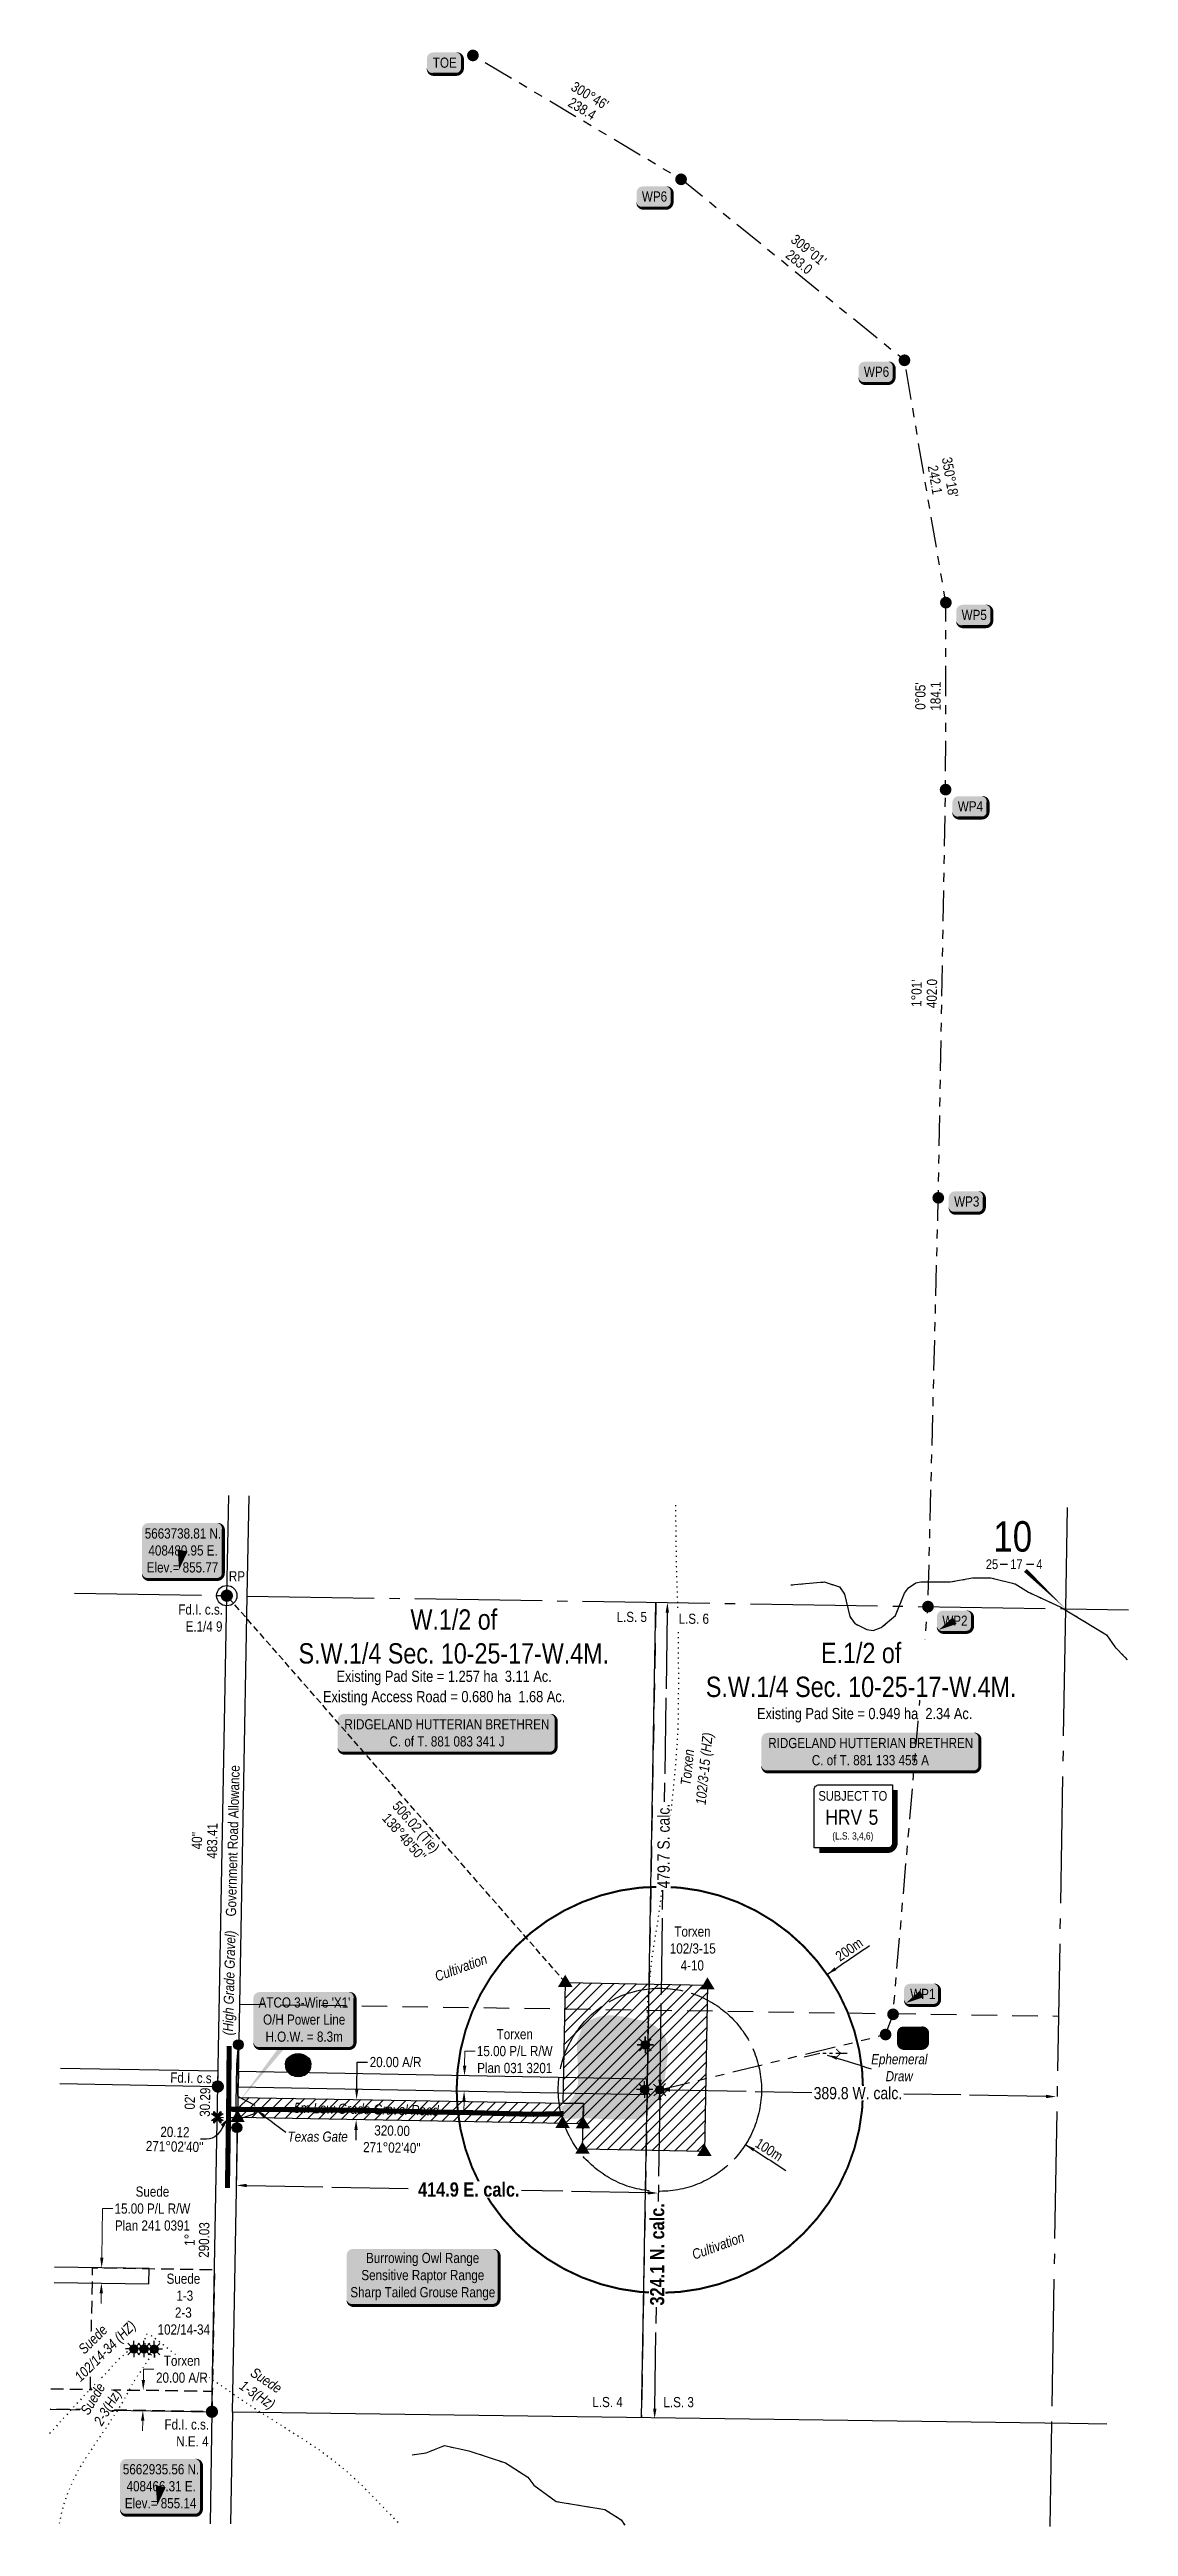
# Model space of a CAD drawing. Extents: x 404739 to 410739, y 5662630 to 5665562.
# Drawn here: x 408307 to 409368, y 5662823 to 5665261 of the extents above; entities that cross this region are included whole.
import ezdxf
from ezdxf.enums import TextEntityAlignment as Align

# ---------------------------------------------------------------- set-up
doc = ezdxf.new("R2010")
doc.units = 0
doc.header["$LTSCALE"] = 5
for name, pattern in [('foc-ACCESSROAD', [3.75, 2.5, -1.25]), ('foc-BUFFER', [16.75, 15, -1.75]), ('foc-COORDS', [16.75, 15, -1.75]), ('foc-DOT', [1, 0.2, -0.8]), ('foc-DRILLPATH', [14.75, 6, -1.75, 1.75, -1.75, 1.75, -1.75]), ('foc-LSD', [8, 5, -3]), ('foc-QUARTERLINE', [33, 25, -3, 2, -3]), ('foc-TIELINE', [1.875, 1.25, -0.625]), ('foc-TOPO-ephemeral', [6.25, 3.125, -0.625, 0.625, -0.625, 0.625, -0.625]), ('foc-WHEELTRACKS', [2, 0.4, -1.6]), ('POWERLINE5', [7.8, 2.4, -0.6, 0.6, -0.6, 0.6, -0.6, 2.4])]:
    doc.linetypes.add(name, pattern=pattern)
for name, color, linetype in [('10', 1, 'Continuous'), ('35', 37, 'Continuous'), ('9', 3, 'Continuous'), ('ABADATA-DRILL', 8, 'foc-DOT'), ('ABADATA-DRILL-T', 8, 'Continuous'), ('AS-FENCE', 48, 'foc-FENCE'), ('AS-OWNER', 7, 'Continuous'), ('AS-POWER', 104, 'foc-POWER'), ('AS-POWER-EXISTING', 72, 'POWERLINE5'), ('AS-POWER-T', 104, 'Continuous'), ('AS-ROADS', 254, 'Continuous'), ('AS-SYMBOL', 7, 'Continuous'), ('AS-WILDLIFE-BLOCK', 131, 'Continuous'), ('AUX-BUFFER', 7, 'foc-BUFFER'), ('C-RW', 13, 'Continuous'), ('C-SYMBOL', 7, 'Continuous'), ('CG-NOTES', 7, 'Continuous'), ('CTW', 7, 'Continuous'), ('DETAIL-T', 7, 'Continuous'), ('F-AR', 190, 'foc-ACCESSROAD'), ('F-RW', 190, 'Continuous'), ('F-WS', 190, 'foc-ACCESSROAD'), ('F-WS-S', 190, 'Continuous'), ('L-AREAREQUIRED', 7, 'Continuous'), ('L-AREAWORK', 5, 'Continuous'), ('L-BD', 7, 'Continuous'), ('L-BD1', 253, 'Continuous'), ('L-MON', 1, 'Continuous'), ('L-ROAD-T', 7, 'Continuous'), ('L-SEC', 7, 'Continuous'), ('L-SECLBL', 7, 'Continuous'), ('L-SECQ', 8, 'foc-QUARTERLINE'), ('L-SECTION-LSD', 7, 'foc-LSD'), ('L-TIE', 7, 'foc-TIELINE'), ('L-TITLEDB', 4, 'Continuous'), ('P-CROSSINGS', 250, 'Continuous'), ('P-OFFSETS', 7, 'foc-COORDS'), ('P-PDRILLPATH', 12, 'foc-DRILLPATH'), ('P-PROPOSED', 10, 'Continuous'), ('P-PROPOSED-EXISTING-H', 59, 'Continuous'), ('P-TXT', 4, 'Continuous'), ('T-DRAW', 143, 'foc-TOPO-ephemeral'), ('T-WATER-P3', 160, 'foc-WHEELTRACKS'), ('T-WATER-T', 170, 'Continuous')]:
    doc.layers.add(name, color=color, linetype=linetype)
for name, color, linetype, lineweight in [('AS-GENERAL', 48, 'Continuous', 18), ('C-RW-T', 13, 'Continuous', 9), ('C-WS-T', 13, 'Continuous', 9), ('F-RW-T', 190, 'Continuous', 9), ('F-WS-T', 190, 'Continuous', 9), ('T-TEXT', 48, 'Continuous', 18)]:
    doc.layers.add(name, color=color, linetype=linetype, lineweight=lineweight)
doc.styles.add('100L', font='ARIALN.TTF', dxfattribs={"height": 11})
doc.styles.add('175L', font='ARIALN.TTF', dxfattribs={"height": 20})
doc.styles.add('80', font='ARIALN.TTF', dxfattribs={"height": 10})
doc.styles.add('80CG', font='ARIALN.TTF', dxfattribs={"height": 10})
doc.styles.add('80L', font='ARIALN.TTF', dxfattribs={"height": 10})
doc.styles.add('80LS', font='ARIALNI.TTF', dxfattribs={"height": 10})
doc.styles.add('Crossing', font='ARIALN.TTF', dxfattribs={"height": 10})
doc.styles.add('foc-LtypeFont', font='ARIALN.TTF', dxfattribs={"height": 7.35})
doc.styles.add('HRV', font='ARIALN.TTF', dxfattribs={"height": 3})
doc.styles.add('SIMPLEX', font='ARIALN.TTF')
doc.linetypes.add('foc-FENCE', pattern='A,10,-1,["X",foc-LtypeFont,S=0.2,R=0,X=-0.625,Y=-0.75],-1.24', length=12.24)
doc.linetypes.add('foc-POWER', pattern='A,6,-1,["P",foc-LtypeFont,S=0.2,R=0,X=-0.625,Y=-0.75],-1.24,4', length=12.24)
doc.linetypes.add('foc-TOPO-flowdirection-NOLINE', pattern='A,0,[">",foc-LtypeFont,S=0.3,R=0,X=0,Y=-0.945],-20,[">",foc-LtypeFont,S=0.3,R=0,X=0,Y=-0.945],0', length=20)
doc.dimstyles.new('CG2011', dxfattribs={"dimscale": 5, "dimtxt": 9, "dimasz": 2, "dimexe": 0.2, "dimexo": 0.0625, "dimgap": 0.5, "dimtad": 0, "dimtih": 1, "dimtoh": 1, "dimzin": 0, "dimdsep": 46, "dimtxsty": '80CG', "dimcen": 0.1, "dimse1": 1, "dimse2": 1, "dimclrd": 256, "dimclrt": 256, "dimaunit": 1, "dimadec": 4, "dimazin": 0, "dimtfac": 0.06, "dimtofl": 0, "dimtmove": 0, "dimatfit": 1, "dimfxl": 0.2, "dimtolj": 1, "dimtzin": 0, "dimlwd": -1, "dimarcsym": 0})
doc.dimstyles.new('Compass 5 000', dxfattribs={"dimscale": 5, "dimtxt": 9, "dimasz": 2, "dimexe": 0.2, "dimexo": 0.0625, "dimgap": 0.5, "dimtad": 0, "dimtih": 1, "dimtoh": 1, "dimzin": 0, "dimdsep": 46, "dimtxsty": '80CG', "dimcen": 0.1, "dimse1": 1, "dimse2": 1, "dimclrd": 256, "dimclrt": 256, "dimaunit": 1, "dimadec": 4, "dimazin": 0, "dimtfac": 0.06, "dimtofl": 0, "dimtmove": 0, "dimatfit": 1, "dimfxl": 0.2, "dimtolj": 1, "dimtzin": 0, "dimlwd": -1, "dimarcsym": 0})
pattern_1 = [(45, (176.171, 2443.539), (-5.610239728, 5.610239728), [])]

msp = doc.modelspace()

# ---------------------------------------------------------------- texts
at = {"layer": 'ABADATA-DRILL-T', "insert": (408925.249, 5663533.132), "char_height": 10, "attachment_point": 1, "rotation": 84.360023, "style": '80L'}
msp.add_mtext_dynamic_manual_height_columns('\\pi19.558;{\\fArial Narrow|b0|i1|c0|p34;Torxen\\P\\pi2.0615;102/3-15 (HZ)}', width=73.06569, gutter_width=50, heights=[0], dxfattribs=at)
at = {"layer": 'AUX-BUFFER', "style": '80CG'}
for s, rotation, p in [('200m', 34.593823, (409093.138, 5663390.646)), ('100m', 327.411627, (409014.483, 5663193.512))]:
    msp.add_text(s, height=9.9957, rotation=rotation, dxfattribs=at).set_placement(p, align=Align.MIDDLE_CENTER)
at = {"layer": 'C-SYMBOL', "color": 3, "insert": (408704.26, 5663725.311), "char_height": 19.99138, "width": 303.72518, "attachment_point": 2, "style": '175L'}
msp.add_mtext('W.1/2 of \\PS.W.1/4 Sec. 10-25-17-W.4M.', dxfattribs=at)
at = {"layer": 'C-WS-T', "insert": (408916.081, 5663413.225), "char_height": 9.99569, "attachment_point": 1, "style": '80L'}
msp.add_mtext_dynamic_manual_height_columns('\\pi5.1399;Torxen\\P\\pi0.66363;102/3-15 \\P\\pi11.304,t81.273;4-10 ', width=44.82827, gutter_width=50, heights=[0], dxfattribs=at)
at = {"layer": 'L-AREAREQUIRED', "color": 5, "style": '100L'}
msp.add_text('Existing Pad Site = 1.257 ha  3.11 Ac.', height=10.99526, dxfattribs=at).set_placement((408694.739, 5663650.667), align=Align.BOTTOM_CENTER)
at = {"layer": 'L-AREAWORK', "color": 5, "style": '100L'}
msp.add_text('Existing Access Road = 0.680 ha  1.68 Ac.', height=10.99526, dxfattribs=at).set_placement((408694.739, 5663630.675), align=Align.BOTTOM_CENTER)
at = {"layer": 'L-BD', "style": '80L'}
for s, height, rotation, p in [('238.4', 9.9957, 329.2279, (408830.533, 5665202.407)), ("300°46'", 9.9957, 329.2279, (408838.204, 5665215.29)), ("309°01'", 9.9957, 320.9737, (409053.428, 5665063.196)), ('283.0', 9.9957, 320.9737, (409043.987, 5665051.548)), ('242.1', 9.9957, 279.6949, (409177.806, 5664837.142)), ("350°18'", 9.9957, 279.6949, (409192.586, 5664839.667)), ("0°05'", 9.9957, 89.9153, (409163.202, 5664624.212)), ('184.1', 9.9957, 89.9153, (409178.196, 5664624.19)), ("1°01'", 9.9957, 88.9761, (409159.48, 5664331.712)), ('402.0', 9.9957, 88.9761, (409174.471, 5664331.445)), ('506.02 (Tie)', 9.99569, 311.1857, (408666.242, 5663510.487)), ("40''", 9.9957, 88.9556, (408451.559, 5663497.701)), ('483.41', 9.9957, 88.9556, (408466.55, 5663497.428)), ("138°48'50''", 9.99569, 311.1857, (408655.523, 5663501.107)), ("02'", 9.9957, 88.9556, (408444.53, 5663240.49)), ('30.29', 9.9957, 88.9556, (408459.521, 5663240.217)), ('290.03', 9.9957, 88.9556, (408458.539, 5663104.595)), ('1°', 9.9957, 88.9556, (408444.297, 5663104.854))]:
    msp.add_text(s, height=height, rotation=rotation, dxfattribs=at).set_placement(p, align=Align.MIDDLE)
at = {"layer": 'L-BD', "insert": (408412.181, 5663071.529), "char_height": 9.99569, "attachment_point": 1, "style": '80L'}
msp.add_mtext_dynamic_manual_height_columns('\\pi9.518;Suede\\P\\pi15.972,t65.95; 1-3\\P\\pi17.724,tz;2-3\\P\\pi0.67465;102/14-34', width=51.13001, gutter_width=50, heights=[0], dxfattribs=at)
at = {"layer": 'L-BD1', "style": '80L'}
for s, height, p in [('20.12', 9.9957, (408429.921, 5663210.885)), ("271°02'40''", 9.99569, (408429.658, 5663196.643))]:
    msp.add_text(s, height=height, rotation=358.9431, dxfattribs=at).set_placement(p, align=Align.MIDDLE)
at = {"layer": 'L-BD1', "insert": (408643.66, 5663217.232), "char_height": 9.9957, "width": 55.98308, "attachment_point": 2, "rotation": 358.9431, "style": '80L'}
msp.add_mtext('320.00\\P271°02\'40"', dxfattribs=at)
at = {"layer": 'L-MON', "insert": (408432.197, 5663730.167), "char_height": 9.99569, "attachment_point": 1, "style": '80L'}
msp.add_mtext_dynamic_manual_height_columns('\\pi1.0799;Fd.I. c.s.\\P\\pi8.1914;E.1/4 9', width=43.06044, gutter_width=50, heights=[0], dxfattribs=at)
at = {"layer": 'L-MON', "insert": (408425.395, 5663269.616), "char_height": 9.9957, "attachment_point": 1, "rotation": 358.936622, "style": '80L'}
msp.add_mtext_dynamic_manual_height_columns('Fd.I. c.s.', width=42.86845, gutter_width=50, heights=[0], dxfattribs=at)
at = {"layer": 'L-ROAD-T', "style": '80L'}
msp.add_text('Government Road Allowance', height=9.99569, rotation=88.556479, dxfattribs=at).set_placement((408486.803, 5663497.496), align=Align.MIDDLE_CENTER)
at = {"layer": 'T-TEXT', "style": '80LS'}
for s, rotation, p in [('(High Grade Gravel)', 88.556479, (408483.277, 5663357.601)), ('Cultivation', 20, (408711.247, 5663372.829)), ('Cultivation', 20, (408964.198, 5663098.99))]:
    msp.add_text(s, height=9.99569, rotation=rotation, dxfattribs=at).set_placement(p, align=Align.MIDDLE_CENTER)
at = {"layer": 'T-TEXT', "insert": (408547.048, 5663239.728), "char_height": 9.99569, "attachment_point": 1, "rotation": 358.9431, "style": '80L'}
msp.add_mtext_dynamic_manual_height_columns('{\\fArial Narrow|b0|i1|c0|p34;5m Low Grade Gravel Road}', width=144.59362, gutter_width=50, heights=[0], dxfattribs=at)
at = {"layer": 'T-TEXT', "insert": (408540.726, 5663211.375), "char_height": 9.99569, "attachment_point": 1, "style": '80L'}
msp.add_mtext_dynamic_manual_height_columns('{\\fArial Narrow|b0|i1|c0|p34;Texas Gate}', width=58.27913, gutter_width=50, heights=[0], dxfattribs=at)

# ---------------------------------------------------------------- blocks, each defined once
blk = doc.blocks.new('*U448')
h = blk.add_hatch(color=59)
edge = h.paths.add_edge_path()
edge.add_line((-101.5, -20), (101.5, -20))
edge.add_arc((101.5, -14), 6, 270, 360)
edge.add_line((107.5, -14), (107.5, 12.5))
edge.add_arc((101.5, 12.5), 6, 0, 90)
edge.add_line((101.5, 18.5), (-101.5, 18.5))
edge.add_arc((-101.5, 12.5), 6, 90, 180)
edge.add_line((-107.5, 12.5), (-107.5, -14))
edge.add_arc((-101.5, -14), 6, 180, 270)
at = {"color": 1, "flags": 128}
blk.add_lwpolyline([(-101.5, -20, 3, 3, 0), (101.5, -20, 3, 3, 0.414214), (107.5, -14, 3, 3, 0), (107.5, 12.5, 3, 0, 0.414214), (101.5, 18.5, 0, 0, 0), (-101.5, 18.5, 0, 0, 0.414214), (-107.5, 12.5, 0, 0, 0), (-107.5, -14, 0, 3, 0.414214)], format="xyseb", close=True, dxfattribs=at)
blk.add_lwpolyline([(-77.4, 0, 0, 7.5, 0), (0, 0, 0, 0, 0)], format="xyseb", dxfattribs=at)
at = {"color": 1, "style": '80'}
blk.add_attdef('ENTER_TEXT_001', (-36, -5), '', height=10, dxfattribs=at)
blk = doc.blocks.new('fdia')
at = {"color": 255, "const_width": 1}
blk.add_lwpolyline([(-0.5, 0, 1), (0.5, 0, 1)], format="xyb", close=True, dxfattribs=at)
blk = doc.blocks.new('Fdiaa')
blk.add_blockref('fdia', (0, 0))
blk = doc.blocks.new('fdib')
at = {"color": 1, "const_width": 1.6}
blk.add_lwpolyline([(-0.4, 0, 1), (0.4, 0, 1)], format="xyb", close=True, dxfattribs=at)
at = {"color": 1}
blk.add_circle((0, 0), 0.8, dxfattribs=at)
blk = doc.blocks.new('Fdibb')
blk.add_blockref('fdib', (0, 0))
blk = doc.blocks.new('fdicc')
for name in ['Fdibb', 'Fdiaa']:
    blk.add_blockref(name, (0, 0))
blk = doc.blocks.new('FDI')
blk.add_blockref('fdicc', (0, 0))
blk = doc.blocks.new('STRIA')
blk.add_hatch(color=255).paths.add_polyline_path([(-0.04, 1.52), (-1.47, -0.87), (1.39, -0.87)])
blk = doc.blocks.new('STRIAA')
blk.add_blockref('STRIA', (0, 0))
blk = doc.blocks.new('STRIB')
at = {"color": 1}
blk.add_solid([(-1.12, -0.67), (-0.04, 1.13), (1.04, -0.67)], dxfattribs=at)
blk = doc.blocks.new('STRIBB')
blk.add_blockref('STRIB', (0, 0))
blk = doc.blocks.new('STRICC')
for name in ['STRIAA', 'STRIBB']:
    blk.add_blockref(name, (0, 0))
blk = doc.blocks.new('fdspike')
blk.add_blockref('STRICC', (0, 0))
blk = doc.blocks.new('GAS')
h = blk.add_hatch(color=255)
h.dxf.hatch_style = 1
edge = h.paths.add_edge_path()
edge.add_arc((0, 0), 0.9, 0, 360)
for p, q in [((-0.81, 0), (-1.62, 0)), ((-0.57, 0.57), (-1.14, 1.14)), ((0, 0.81), (0, 1.62)), ((0.57, 0.57), (1.14, 1.14)), ((1.62, 0), (0.81, 0)), ((-0.57, -0.57), (-1.14, -1.14)), ((0, -0.81), (0, -1.62)), ((1.14, -1.14), (0.57, -0.57))]:
    blk.add_line(p, q)
blk.add_circle((0, 0), 0.8)
blk = doc.blocks.new('POWERPOLE')
h = blk.add_hatch(color=255)
edge = h.paths.add_edge_path()
edge.add_arc((0, 0), 0.96, 0, 360)
at = {"linetype": 'Continuous'}
for p, q in [((0.68, -0.68), (-0.68, 0.68)), ((-0.68, -0.68), (0.68, 0.68))]:
    blk.add_line(p, q, dxfattribs=at)
blk.add_circle((0, 0), 0.96, dxfattribs=at)
blk = doc.blocks.new('TRIA')
blk.add_hatch(color=255).paths.add_polyline_path([(-0.04, 1.52), (-1.47, -0.87), (1.39, -0.87)])
blk = doc.blocks.new('TRIAA')
blk.add_blockref('TRIA', (0, 0))
blk = doc.blocks.new('TRIB')
at = {"color": 1}
blk.add_lwpolyline([(-1.12, -0.67), (-0.04, 1.13), (1.04, -0.67)], close=True, dxfattribs=at)
blk = doc.blocks.new('TRIBB')
blk.add_blockref('TRIB', (0, 0))
blk = doc.blocks.new('TRICC')
for name in ['TRIAA', 'TRIBB']:
    blk.add_blockref(name, (0, 0))
blk = doc.blocks.new('plspike')
blk.add_blockref('TRICC', (0, 0))
blk = doc.blocks.new('L-SECLBL')
at = {"layer": '9', "color": 7}
for p, q in [((-5.1, -27.8), (-12.3, -27.8)), ((20.7, -27.8), (13.5, -27.8))]:
    blk.add_line(p, q, dxfattribs=at)
at = {"layer": '10', "color": 2, "style": 'SIMPLEX'}
blk.add_attdef('SEC', text='', height=30, dxfattribs=at).set_placement((0, 0), align=Align.MIDDLE)
at = {"layer": '10', "color": 5, "style": '80L'}
blk.add_attdef('TWP', text='', height=9.5, dxfattribs=at).set_placement((-14.4, -27.4), align=Align.MIDDLE_RIGHT)
blk.add_attdef('RGE', text='', height=9.5, dxfattribs=at).set_placement((3.6, -27.4), align=Align.MIDDLE_CENTER)
blk.add_attdef('MER', text='', height=9.5, dxfattribs=at).set_placement((23.2, -27.4), align=Align.MIDDLE_LEFT)
blk = doc.blocks.new('*U461')
h = blk.add_hatch(color=255)
edge = h.paths.add_edge_path()
edge.add_line((-69, -28.5), (69, -28.5))
edge.add_arc((69, -22.5), 6, 270, 360)
edge.add_line((75, -22.5), (75, 21))
edge.add_arc((69, 21), 6, 0, 90)
edge.add_line((69, 27), (-69, 27))
edge.add_arc((-69, 21), 6, 90, 180)
edge.add_line((-75, 21), (-75, -22.5))
edge.add_arc((-69, -22.5), 6, 180, 270)
at = {"color": 131, "flags": 128}
blk.add_lwpolyline([(-69, -28.5, 3, 3, 0), (69, -28.5, 3, 3, 0.414214), (75, -22.5, 3, 3, 0), (75, 21, 3, 0, 0.414214), (69, 27, 0, 0, 0), (-69, 27, 0, 0, 0.414214), (-75, 21, 0, 0, 0), (-75, -22.5, 0, 3, 0.414214)], format="xyseb", close=True, dxfattribs=at)
at = {"color": 131, "style": '80'}
blk.add_attdef('ENTER_TEXT_001', (-36, -5), '', height=10, dxfattribs=at)
blk = doc.blocks.new('TEMP')
h = blk.add_hatch(color=255)
h.dxf.hatch_style = 1
h.paths.add_polyline_path([(0, 0.25), (-0.67, 1.15), (-0.67, 0.67), (-1.15, 0.67), (-0.25, 0), (-1.15, -0.67), (-0.67, -0.67), (-0.67, -1.15), (0, -0.25), (0.67, -1.15), (0.67, -0.67), (1.15, -0.67), (0.25, 0), (1.15, 0.67), (0.67, 0.67), (0.67, 1.15)])
h.paths.add_polyline_path([(0.57, 0.85), (0.57, 0.57), (0.85, 0.57), (0.08, 0), (0.85, -0.57), (0.57, -0.57), (0.57, -0.85), (0, -0.08), (-0.57, -0.85), (-0.57, -0.57), (-0.85, -0.57), (-0.08, 0), (-0.85, 0.57), (-0.57, 0.57), (-0.57, 0.85), (0, 0.08)], flags=16)
h = blk.add_hatch(color=1)
h.dxf.hatch_style = 1
h.paths.add_polyline_path([(0, 0.08), (-0.57, 0.85), (-0.57, 0.57), (-0.85, 0.57), (-0.08, 0), (-0.85, -0.57), (-0.57, -0.57), (-0.57, -0.85), (0, -0.08), (0.57, -0.85), (0.57, -0.57), (0.85, -0.57), (0.08, 0), (0.85, 0.57), (0.57, 0.57), (0.57, 0.85)])
at = {"color": 1}
for p, q in [((-0.08, 0), (0.08, 0)), ((0, 0.08), (0, -0.08))]:
    blk.add_line(p, q, dxfattribs=at)
at = {"color": 255, "flags": 128}
blk.add_lwpolyline([(-0.25, 0), (-1.15, 0.67), (-0.67, 0.67), (-0.67, 1.15), (0, 0.25), (0.67, 1.15), (0.67, 0.67), (1.15, 0.67), (0.25, 0), (1.15, -0.67), (0.67, -0.67), (0.67, -1.15), (0, -0.25), (-0.67, -1.15), (-0.67, -0.67), (-1.15, -0.67)], close=True, dxfattribs=at)
at = {"color": 1, "flags": 128}
blk.add_lwpolyline([(-0.08, 0), (-0.85, 0.57), (-0.57, 0.57), (-0.57, 0.85), (0, 0.08), (0.57, 0.85), (0.57, 0.57), (0.85, 0.57), (0.08, 0), (0.85, -0.57), (0.57, -0.57), (0.57, -0.85), (0, -0.08), (-0.57, -0.85), (-0.57, -0.57), (-0.85, -0.57)], close=True, dxfattribs=at)
blk = doc.blocks.new('*U468')
h = blk.add_hatch(color=255)
edge = h.paths.add_edge_path()
edge.add_line((-44, -28.5), (44, -28.5))
edge.add_arc((44, -22.5), 6, 270, 360)
edge.add_line((50, -22.5), (50, 21))
edge.add_arc((44, 21), 6, 0, 90)
edge.add_line((44, 27), (-44, 27))
edge.add_arc((-44, 21), 6, 90, 180)
edge.add_line((-50, 21), (-50, -22.5))
edge.add_arc((-44, -22.5), 6, 180, 270)
at = {"color": 104, "flags": 128}
blk.add_lwpolyline([(-44, -28.5, 3, 3, 0), (44, -28.5, 3, 3, 0.414214), (50, -22.5, 3, 3, 0), (50, 21, 3, 0, 0.414214), (44, 27, 0, 0, 0), (-44, 27, 0, 0, 0.414214), (-50, 21, 0, 0, 0), (-50, -22.5, 0, 3, 0.414214)], format="xyseb", close=True, dxfattribs=at)
blk.add_lwpolyline([(-65.4, -82.3, 0, 7.5, 0), (0, 0, 0, 0, 0)], format="xyseb", dxfattribs=at)
at = {"color": 104, "style": '80'}
blk.add_attdef('ENTER_TEXT_001', (-26.8, -4.9), '', height=10, dxfattribs=at)
blk = doc.blocks.new('HRV')
blk.add_lwpolyline([(-35.1, 31.6), (37.2, 31.6), (37.2, -25.5, -0.414214), (32.2, -30.5), (-40.1, -30.5), (-40.1, 26.6, -0.414214)], format="xyb", close=True)
at = {"const_width": 5, "flags": 128}
blk.add_lwpolyline([(-35.1, -33), (32.2, -33, 0.414214), (39.7, -25.5), (39.7, 26.6)], format="xyb", dxfattribs=at)
at = {"style": '80L'}
blk.add_text('SUBJECT TO', height=9.5, dxfattribs=at).set_placement((-2, 13.1), align=Align.BOTTOM_CENTER)
blk.add_attdef('(N.W.1/4 00)', text='', height=7.12, dxfattribs=at).set_placement((-2, -24.4), align=Align.BOTTOM_CENTER)
at = {"layer": 'CTW', "color": 3, "style": 'HRV'}
blk.add_text('HRV', height=15, dxfattribs=at).set_placement((-10.9, -0.2), align=Align.MIDDLE_CENTER)
blk.add_attdef('0', text='', height=15, dxfattribs=at).set_placement((18.3, -0.2), align=Align.MIDDLE_CENTER)
blk = doc.blocks.new('*D471')
at = {"layer": 'F-WS-T', "transparency": 16777216}
for p, q in [((408398.9, 5662966.7), (408399.1, 5662977.4)), ((408399.1, 5662977.4), (408409.1, 5662977.4)), ((408398.2, 5662926.7), (408398, 5662916.7))]:
    blk.add_line(p, q, dxfattribs=at)
for points in [[(408397.2, 5662966.7), (408400.5, 5662966.7), (408398.7, 5662956.7)], [(408396.5, 5662926.7), (408399.9, 5662926.7), (408398.4, 5662936.7)]]:
    blk.add_solid(points, dxfattribs=at)
at = {"layer": 'F-WS-T', "transparency": 16777216, "insert": (408436.8, 5662977.4), "char_height": 10, "attachment_point": 5, "style": '80CG', "bg_fill": 3, "box_fill_scale": 1.1, "bg_fill_color": 256, "bg_fill_true_color": 13158600, "bg_fill_transparency": 0}
blk.add_mtext('\\A1;Torxen\\P20.00 A/R', dxfattribs=at)
blk = doc.blocks.new('WC')
at = {"layer": 'L-MON'}
h = blk.add_hatch(color=255, dxfattribs=at)
h.dxf.hatch_style = 1
edge = h.paths.add_edge_path()
edge.add_arc((0, 0), 0.9, 0, 360)
at = {"layer": 'L-MON', "color": 240, "flags": 128}
for points in [[(-0.62, 0.5), (-1.23, 1.12)], [(0.52, 0.61), (1.13, 1.21)], [(-1.18, -1.18), (-0.56, -0.57)], [(1.16, -1.18), (0.56, -0.57)]]:
    blk.add_lwpolyline(points, dxfattribs=at)
at = {"layer": 'L-MON', "color": 240}
for radius in [0.8, 0.373]:
    blk.add_circle((0, 0), radius, dxfattribs=at)
blk = doc.blocks.new('*U499')
h = blk.add_hatch(color=254)
edge = h.paths.add_edge_path()
edge.add_line((-34, -28.5), (34, -28.5))
edge.add_arc((34, -22.5), 6, 270, 360)
edge.add_line((40, -22.5), (40, 21))
edge.add_arc((34, 21), 6, 0, 90)
edge.add_line((34, 27), (-34, 27))
edge.add_arc((-34, 21), 6, 90, 180)
edge.add_line((-40, 21), (-40, -22.5))
edge.add_arc((-34, -22.5), 6, 180, 270)
at = {"color": 1, "flags": 128}
blk.add_lwpolyline([(-34, -28.5, 3, 3, 0), (34, -28.5, 3, 3, 0.414214), (40, -22.5, 3, 3, 0), (40, 21, 3, 0, 0.414214), (34, 27, 0, 0, 0), (-34, 27, 0, 0, 0.414214), (-40, 21, 0, 0, 0), (-40, -22.5, 0, 3, 0.414214)], format="xyseb", close=True, dxfattribs=at)
blk.add_lwpolyline([(-3.5, -18.7, 0, 10, 0), (0, 0, 5, 5, 0)], format="xyseb", dxfattribs=at)
at = {"color": 1, "style": '80'}
blk.add_attdef('ENTER_TEXT_001', (-36, -5), '', height=10, dxfattribs=at)
blk = doc.blocks.new('*U500')
at = {"layer": '35', "color": 3}
blk.add_circle((0, 0), 10, dxfattribs=at)
at = {"layer": '35', "color": 3, "style": '80'}
blk.add_attdef('RP_001', (2, 14.1), '', height=10, dxfattribs=at)
blk = doc.blocks.new('*D535')
at = {"layer": 'P-TXT', "transparency": 16777216}
for p, q in [((408608.8, 5663252.9), (408609.3, 5663279.7)), ((408609.3, 5663279.7), (408619.3, 5663279.7)), ((408608, 5663212.9), (408607.9, 5663202.9))]:
    blk.add_line(p, q, dxfattribs=at)
for points in [[(408607.1, 5663253), (408610.4, 5663252.9), (408608.6, 5663242.9)], [(408606.4, 5663213), (408609.7, 5663212.9), (408608.2, 5663222.9)]]:
    blk.add_solid(points, dxfattribs=at)
at = {"layer": 'P-TXT', "transparency": 16777216, "insert": (408647, 5663279.7), "char_height": 10, "attachment_point": 5, "style": '80CG'}
blk.add_mtext('\\A1;20.00 A/R', dxfattribs=at)
blk = doc.blocks.new('xing2')
h = blk.add_hatch(color=50)
h.dxf.hatch_style = 1
edge = h.paths.add_edge_path()
edge.add_ellipse((0, 0), major_axis=(-12.5, 0), ratio=0.816297, start_angle=0, end_angle=360)
h = blk.add_hatch(color=250)
h.dxf.hatch_style = 1
edge = h.paths.add_edge_path()
edge.add_ellipse((0, -2), major_axis=(-12.5, 0), ratio=0.816297, start_angle=0, end_angle=180)
edge.add_line((12.5, -2), (12.5, 0))
edge.add_ellipse((0, 0), major_axis=(-12.5, 0), ratio=0.816297, start_angle=0, end_angle=180, ccw=False)
edge.add_line((-12.5, 0), (-12.5, -2))
at = {"color": 250}
blk.add_ellipse((0, 0), major_axis=(-12.5, 0), ratio=0.816297, dxfattribs=at)
blk.add_ellipse((0, -2), major_axis=(-12.5, 0), ratio=0.816297, start_param=0, end_param=3.141593, dxfattribs=at)
at = {"color": 250, "style": 'Crossing'}
blk.add_attdef('CROSSING', text='', height=9, dxfattribs=at).set_placement((0.1, 0), align=Align.MIDDLE_CENTER)
at = {"color": 250, "style": 'Crossing', "flags": 1}
for tag, p in [('DESCRIPTION', (0.1, -25.8)), ('OWNER', (0.1, -12.5)), ('LOCATION', (0.1, -39.3)), ('DWG_REF', (0.1, -52.8))]:
    blk.add_attdef(tag, text='', height=9, dxfattribs=at).set_placement(p, align=Align.MIDDLE_CENTER)
blk = doc.blocks.new('*D545')
at = {"layer": 'P-OFFSETS', "transparency": 16777216}
for p, q in [((408500.5, 5663158.2), (408667.2, 5663155.2)), ((408895.1, 5663151), (408770.7, 5663153.3))]:
    blk.add_line(p, q, dxfattribs=at)
for points in [[(408500.5, 5663159.9), (408500.4, 5663156.6), (408490.5, 5663158.4)], [(408895.1, 5663152.7), (408895.1, 5663149.4), (408905.1, 5663150.8)]]:
    blk.add_solid(points, dxfattribs=at)
at = {"layer": 'P-OFFSETS', "transparency": 16777216, "insert": (408719, 5663154.2), "char_height": 10, "attachment_point": 5, "style": '80CG', "bg_fill": 3, "box_fill_scale": 1.1, "bg_fill_color": 256, "bg_fill_true_color": 13158600, "bg_fill_transparency": 0}
blk.add_mtext('\\A1;{\\fArial Narrow|b1|i0|c0|p34;\\H1.4x;\\C14;414.9 E. calc.}', dxfattribs=at)
blk = doc.blocks.new('*D546')
at = {"layer": 'P-OFFSETS', "transparency": 16777216}
for p, q in [((408916.9, 5663252.3), (409056.6, 5663249.9)), ((409286.7, 5663245.9), (409147, 5663248.3))]:
    blk.add_line(p, q, dxfattribs=at)
for points in [[(408917, 5663254), (408916.9, 5663250.6), (408907, 5663252.5)], [(409286.7, 5663247.6), (409286.7, 5663244.2), (409296.7, 5663245.7)]]:
    blk.add_solid(points, dxfattribs=at)
at = {"layer": 'P-OFFSETS', "transparency": 16777216, "insert": (409101.8, 5663249.1), "char_height": 10, "attachment_point": 5, "style": '80CG', "bg_fill": 3, "box_fill_scale": 1.1, "bg_fill_color": 256, "bg_fill_true_color": 13158600, "bg_fill_transparency": 0}
blk.add_mtext('\\A1;{\\H1.2x;389.8 W. calc.}', dxfattribs=at)
blk = doc.blocks.new('*D547')
at = {"layer": 'P-OFFSETS', "transparency": 16777216}
for p, q in [((408906.8, 5663242.5), (408905.2, 5663142.6)), ((408901.9, 5662938.6), (408903.5, 5663038.5))]:
    blk.add_line(p, q, dxfattribs=at)
for points in [[(408905.1, 5663242.5), (408908.5, 5663242.4), (408907, 5663252.5)], [(408900.3, 5662938.6), (408903.6, 5662938.6), (408901.8, 5662928.6)]]:
    blk.add_solid(points, dxfattribs=at)
at = {"layer": 'P-OFFSETS', "transparency": 16777216, "insert": (408904.4, 5663090.5), "char_height": 10, "attachment_point": 5, "rotation": 90, "style": '80CG', "bg_fill": 3, "box_fill_scale": 1.1, "bg_fill_color": 256, "bg_fill_true_color": 13158600, "bg_fill_transparency": 0}
blk.add_mtext('\\A1;{\\fArial Narrow|b1|i0|c0|p34;\\H1.4x;\\C14;324.1 N. calc.}', dxfattribs=at)
blk = doc.blocks.new('*D548')
at = {"layer": 'P-OFFSETS', "transparency": 16777216}
for p, q in [((408914.2, 5663722.1), (408911.3, 5663535.8)), ((408907.1, 5663262.5), (408910, 5663448.8))]:
    blk.add_line(p, q, dxfattribs=at)
for points in [[(408912.6, 5663722.1), (408915.9, 5663722.1), (408914.4, 5663732.1)], [(408905.4, 5663262.5), (408908.8, 5663262.4), (408907, 5663252.5)]]:
    blk.add_solid(points, dxfattribs=at)
at = {"layer": 'P-OFFSETS', "transparency": 16777216, "insert": (408910.7, 5663492.3), "char_height": 10, "attachment_point": 5, "rotation": 90, "style": '80CG', "bg_fill": 3, "box_fill_scale": 1.1, "bg_fill_color": 256, "bg_fill_true_color": 13158600, "bg_fill_transparency": 0}
blk.add_mtext('\\A1;{\\H1.2x;479.7 S. calc.}', dxfattribs=at)
blk = doc.blocks.new('plbh')
at = {"layer": 'L-MON'}
h = blk.add_hatch(color=255, dxfattribs=at)
h.dxf.hatch_style = 1
edge = h.paths.add_edge_path()
edge.add_arc((0, 0), 1.16, 0, 360)
h = blk.add_hatch(color=256, dxfattribs=at)
h.dxf.hatch_style = 1
h.paths.add_polyline_path([(-0.96, 0, 1), (0.96, 0, 1)])
h.paths.add_polyline_path([(0.91, 0, -1), (-0.91, 0, -1)], flags=16)
h.paths.add_polyline_path([(0.45, 0, -1), (-0.45, 0, -1)], flags=0)
h = blk.add_hatch(color=256, dxfattribs=at)
h.dxf.hatch_style = 1
h.paths.add_polyline_path([(-0.45, 0, 1), (0.45, 0, 1)])
h.paths.add_polyline_path([(0.4, 0, -1), (-0.4, 0, -1)], flags=16)
at = {"layer": 'L-MON', "color": 240}
for radius in [0.96, 0.91, 0.45, 0.4]:
    blk.add_circle((0, 0), radius, dxfattribs=at)
blk = doc.blocks.new('*U550')
h = blk.add_hatch(color=255)
edge = h.paths.add_edge_path()
edge.add_line((-11.5, -11.5), (11.5, -11.5))
edge.add_arc((11.5, -5.5), 6, 270, 360)
edge.add_line((17.5, -5.5), (17.5, 4))
edge.add_arc((11.5, 4), 6, 0, 90)
edge.add_line((11.5, 10), (-11.5, 10))
edge.add_arc((-11.5, 4), 6, 90, 180)
edge.add_line((-17.5, 4), (-17.5, -5.5))
edge.add_arc((-11.5, -5.5), 6, 180, 270)
at = {"color": 14, "flags": 128}
blk.add_lwpolyline([(-11.5, -11.5, 3, 3, 0), (11.5, -11.5, 3, 3, 0.414214), (17.5, -5.5, 3, 3, 0), (17.5, 4, 3, 0, 0.414214), (11.5, 10, 0, 0, 0), (-11.5, 10, 0, 0, 0.414214), (-17.5, 4, 0, 0, 0), (-17.5, -5.5, 0, 3, 0.414214)], format="xyseb", close=True, dxfattribs=at)
at = {"color": 14, "style": '80'}
blk.add_attdef('ENTER_TEXT_001', (-26.8, -4.9), '', height=10, dxfattribs=at)
blk = doc.blocks.new('*D557')
at = {"layer": 'C-RW-T', "transparency": 16777216}
for p, q in [((408714.9, 5663276.3), (408715.2, 5663290.5)), ((408715.2, 5663290.5), (408725.2, 5663290.5)), ((408714.3, 5663241.3), (408714.1, 5663231.3))]:
    blk.add_line(p, q, dxfattribs=at)
for points in [[(408713.2, 5663276.3), (408716.6, 5663276.2), (408714.7, 5663266.3)], [(408712.6, 5663241.3), (408715.9, 5663241.2), (408714.4, 5663251.3)]]:
    blk.add_solid(points, dxfattribs=at)
at = {"layer": 'C-RW-T', "transparency": 16777216, "insert": (408764.2, 5663290.5), "char_height": 10, "attachment_point": 5, "style": '80CG'}
blk.add_mtext('\\A1;Torxen\\P15.00 P/L R/W\\PPlan 031 3201', dxfattribs=at)
blk = doc.blocks.new('*U559')
h = blk.add_hatch(color=59)
edge = h.paths.add_edge_path()
edge.add_line((-9, -11.5), (9, -11.5))
edge.add_arc((9, -5.5), 6, 270, 360)
edge.add_line((15, -5.5), (15, 4))
edge.add_arc((9, 4), 6, 0, 90)
edge.add_line((9, 10), (-9, 10))
edge.add_arc((-9, 4), 6, 90, 180)
edge.add_line((-15, 4), (-15, -5.5))
edge.add_arc((-9, -5.5), 6, 180, 270)
at = {"color": 1, "flags": 128}
blk.add_lwpolyline([(-9, -11.5, 3, 3, 0), (9, -11.5, 3, 3, 0.414214), (15, -5.5, 3, 3, 0), (15, 4, 3, 0, 0.414214), (9, 10, 0, 0, 0), (-9, 10, 0, 0, 0.414214), (-15, 4, 0, 0, 0), (-15, -5.5, 0, 3, 0.414214)], format="xyseb", close=True, dxfattribs=at)
blk.add_lwpolyline([(-11.4, -8.5, 0, 7.5, 0), (0, 0, 0, 0, 0)], format="xyseb", dxfattribs=at)
at = {"color": 1, "style": '80'}
blk.add_attdef('ENTER_TEXT_001', (-36, -5), '', height=10, dxfattribs=at)
blk = doc.blocks.new('*U560')
h = blk.add_hatch(color=59)
edge = h.paths.add_edge_path()
edge.add_line((-11.5, -11.5), (11.5, -11.5))
edge.add_arc((11.5, -5.5), 6, 270, 360)
edge.add_line((17.5, -5.5), (17.5, 4))
edge.add_arc((11.5, 4), 6, 0, 90)
edge.add_line((11.5, 10), (-11.5, 10))
edge.add_arc((-11.5, 4), 6, 90, 180)
edge.add_line((-17.5, 4), (-17.5, -5.5))
edge.add_arc((-11.5, -5.5), 6, 180, 270)
at = {"color": 1, "flags": 128}
blk.add_lwpolyline([(-15.6, -9.1, 0, 7.5, 0), (0, 0, 0, 0, 0)], format="xyseb", dxfattribs=at)
blk.add_lwpolyline([(-11.5, -11.5, 3, 3, 0), (11.5, -11.5, 3, 3, 0.414214), (17.5, -5.5, 3, 3, 0), (17.5, 4, 3, 0, 0.414214), (11.5, 10, 0, 0, 0), (-11.5, 10, 0, 0, 0.414214), (-17.5, 4, 0, 0, 0), (-17.5, -5.5, 0, 3, 0.414214)], format="xyseb", close=True, dxfattribs=at)
at = {"color": 1, "style": '80'}
blk.add_attdef('ENTER_TEXT_001', (-36, -5), '', height=10, dxfattribs=at)
blk = doc.blocks.new('*D562')
at = {"layer": 'F-RW-T', "transparency": 16777216}
for p, q in [((408358, 5663087.2), (408358.7, 5663135.5)), ((408358.7, 5663135.5), (408368.7, 5663135.5)), ((408357.4, 5663052.2), (408357.3, 5663042.2))]:
    blk.add_line(p, q, dxfattribs=at)
for points in [[(408356.3, 5663087.2), (408359.6, 5663087.1), (408357.8, 5663077.2)], [(408355.8, 5663052.2), (408359.1, 5663052.2), (408357.6, 5663062.2)]]:
    blk.add_solid(points, dxfattribs=at)
at = {"layer": 'F-RW-T', "transparency": 16777216, "insert": (408407.8, 5663135.5), "char_height": 10, "attachment_point": 5, "style": '80CG'}
blk.add_mtext('\\A1;Suede\\P15.00 P/L R/W\\PPlan 241 0391', dxfattribs=at)

# ---------------------------------------------------------------- dimensions: what is measured, and where the dimension line sits
at = {"layer": 'P-TXT', "color": 2}
dim = msp.add_linear_dim(base=(408608.229, 5663222.946), p1=(408681.691, 5663241.586), p2=(408681.322, 5663221.598), angle=268.9431, text='20.00 A/R', dimstyle='Compass 5 000', dxfattribs=at)
dim.commit()
dim.dimension.update_dxf_attribs({"geometry": '*D535', "text_midpoint": (408647.012, 5663279.694), "dimtype": 161})

# ---------------------------------------------------------------- hatches: boundary and pattern name
at = {"layer": 'AS-ROADS'}
h = msp.add_hatch(color=256, dxfattribs=at)
h.dxf.hatch_style = 1
h.paths.add_polyline_path([(408812.114, 5663223.971), (408833.632, 5663224.36), (408865.306, 5663223.152), (408882.363, 5663223.413), (408890.129, 5663225.588), (408894.882, 5663230.33), (408903.317, 5663241.445), (408907.569, 5663248.517), (408911.353, 5663260.501), (408914.711, 5663286.351), (408914.618, 5663295.67), (408912.748, 5663303.069), (408908.132, 5663310.298), (408900.901, 5663316.276), (408891.243, 5663320.392), (408869.201, 5663324.75), (408857.725, 5663325.928), (408846.207, 5663324.419), (408836.628, 5663320.353), (408830.208, 5663313.15), (408825.157, 5663299.098), (408826.56, 5663270.252), (408826.435, 5663258.412), (408823.085, 5663247.628), (408817.576, 5663240.166), (408809.849, 5663235.595)])
at = {"layer": 'P-PROPOSED-EXISTING-H'}
h = msp.add_hatch(dxfattribs=at)
h.set_pattern_fill('ANSI31', color=256, scale=2.498922)
h.set_pattern_definition(pattern_1)
h.paths.add_polyline_path([(408831.846, 5663238.816), (408831.477, 5663218.828), (408831.016, 5663193.843), (408950.944, 5663191.63), (408953.968, 5663355.532), (408814.052, 5663358.113), (408811.858, 5663239.185)])
h = msp.add_hatch(dxfattribs=at)
h.set_pattern_fill('ANSI31', color=256, scale=2.498922)
h.set_pattern_definition(pattern_1)
h.paths.add_polyline_path([(408491.695, 5663225.096), (408811.488, 5663219.197), (408831.477, 5663218.828), (408831.846, 5663238.816), (408492.059, 5663245.084)])

# ---------------------------------------------------------------- linework, layer by layer
at = {"layer": 'ABADATA-DRILL', "flags": 128}
for points in [[(408894.057, 5663298.242), (408894.057, 5663298.242), (408894.057, 5663298.242), (408894.048, 5663298.292), (408893.966, 5663299.904), (408894.452, 5663301.935), (408895.52, 5663303.507), (408896.458, 5663303.92), (408896.608, 5663303.368), (408896.538, 5663303.379), (408896.18, 5663302.895), (408895.837, 5663302.161), (408895.623, 5663301.395), (408895.409, 5663300.588), (408895.341, 5663300.149), (408895.418, 5663299.988), (408895.417, 5663299.938), (408895.436, 5663299.878), (408895.475, 5663299.837), (408895.476, 5663299.857), (408895.423, 5663300.258), (408895.334, 5663301.44), (408895.304, 5663303.131), (408895.242, 5663305.322), (408895.194, 5663308.253), (408895.167, 5663311.784), (408895.023, 5663315.528), (408894.788, 5663319.782), (408894.663, 5663324.575), (408894.739, 5663330.035), (408894.975, 5663336.031), (408895.352, 5663342.616), (408896.015, 5663350.125), (408896.879, 5663358.251), (408897.673, 5663366.989), (408898.586, 5663376.194), (408899.891, 5663386.082), (408901.393, 5663396.327), (408903.163, 5663407.078), (408905.021, 5663418.257), (408906.697, 5663429.899), (408908.175, 5663441.645), (408909.522, 5663453.903), (408910.746, 5663466.003), (408912.087, 5663478.471), (408913.619, 5663491.046), (408915.196, 5663503.85), (408916.773, 5663516.664), (408918.387, 5663529.868), (408919.554, 5663540.429), (408921.125, 5663556.344), (408922.413, 5663570.323), (408923.503, 5663583.366), (408924.411, 5663596.782), (408925.004, 5663609.963), (408925.267, 5663623.111), (408925.388, 5663636.221), (408925.485, 5663649.021), (408925.486, 5663662.093), (408925.404, 5663675.016), (408925.317, 5663688.19), (408925.202, 5663701.444), (408924.995, 5663714.63), (408924.693, 5663727.517), (408924.316, 5663740.726), (408923.878, 5663753.856), (408923.484, 5663767.185), (408923.237, 5663780.351), (408923.06, 5663793.566), (408922.853, 5663806.742), (408922.648, 5663819.988), (408922.643, 5663831.012)], [(408388.458, 5662998.198), (408388.458, 5662998.198), (408388.819, 5662998.842), (408388.85, 5662998.881), (408388.922, 5662999), (408389.015, 5662999.148), (408389.078, 5662999.337), (408389.132, 5662999.536), (408389.165, 5662999.735), (408389.159, 5662999.956), (408389.107, 5663000.377), (408389.09, 5663000.547), (408389.033, 5663000.718), (408388.966, 5663000.889), (408388.899, 5663001.08), (408388.852, 5663001.251), (408388.813, 5663001.272), (408388.82, 5663001.122), (408388.867, 5663000.951), (408388.945, 5663000.81), (408389.013, 5663000.708), (408389.081, 5663000.607), (408389.099, 5663000.517), (408389.099, 5663000.477), (408389.078, 5663000.457), (408389.027, 5663000.408), (408388.996, 5663000.339), (408389.016, 5663000.308), (408389.075, 5663000.297), (408389.125, 5663000.256), (408389.042, 5663000.108), (408388.901, 5663000.07), (408388.741, 5663000.043), (408388.61, 5663000.015), (408388.5, 5663000.007), (408388.42, 5663000.019), (408388.34, 5663000.02), (408388.25, 5662999.972), (408388.168, 5662999.883), (408388.096, 5662999.774), (408388.044, 5662999.665), (408388.012, 5662999.536), (408387.989, 5662999.406), (408387.937, 5662999.277), (408387.875, 5662999.168), (408387.793, 5662999.06), (408387.742, 5662998.991), (408387.703, 5662999.031), (408387.654, 5662999.102), (408387.615, 5662999.163), (408387.616, 5662999.193), (408387.616, 5662999.203), (408387.616, 5662999.243), (408387.638, 5662999.303), (408387.689, 5662999.362), (408387.75, 5662999.431), (408387.811, 5662999.49), (408387.892, 5662999.528), (408387.973, 5662999.597), (408388.045, 5662999.705), (408388.116, 5662999.764), (408388.126, 5662999.754), (408388.042, 5662999.575), (408387.683, 5662999.022), (408386.995, 5662998.064), (408385.893, 5662996.793), (408384.236, 5662995.332), (408382.075, 5662993.58), (408379.445, 5662991.377), (408376.326, 5662988.642), (408372.866, 5662985.263), (408369.124, 5662981.259), (408365.083, 5662976.75), (408360.696, 5662971.897), (408355.826, 5662966.873), (408350.491, 5662961.597), (408344.757, 5662955.798), (408338.714, 5662949.464), (408332.36, 5662942.556), (408330.697, 5662940.716), (408325.738, 5662935.193), (408318.83, 5662927.515), (408311.667, 5662919.531), (408306.585, 5662913.989)], [(408408.479, 5662997.953), (408408.479, 5662997.953), (408408.479, 5662997.953), (408408.571, 5662998.061), (408408.673, 5662998.17), (408408.725, 5662998.249), (408408.757, 5662998.348), (408408.799, 5662998.468), (408408.85, 5662998.567), (408408.912, 5662998.665), (408408.984, 5662998.774), (408409.056, 5662998.873), (408409.138, 5662998.971), (408409.2, 5662999.08), (408409.221, 5662999.19), (408409.234, 5662999.31), (408409.225, 5662999.39), (408409.176, 5662999.421), (408409.106, 5662999.442), (408409.027, 5662999.504), (408408.918, 5662999.565), (408408.818, 5662999.577), (408408.698, 5662999.539), (408408.556, 5662999.472), (408408.375, 5662999.405), (408408.234, 5662999.328), (408408.143, 5662999.289), (408408.034, 5662999.331), (408407.895, 5662999.414), (408407.716, 5662999.477), (408407.528, 5662999.55), (408407.33, 5662999.674), (408407.112, 5662999.798), (408406.884, 5662999.892), (408406.674, 5662999.915), (408406.504, 5662999.908), (408406.413, 5662999.87), (408406.5, 5662999.688), (408406.754, 5662999.374), (408407.02, 5662999.139), (408407.277, 5662998.955), (408407.524, 5662998.77), (408407.791, 5662998.615), (408408.059, 5662998.511), (408408.328, 5662998.416), (408408.626, 5662998.3), (408408.893, 5662998.156), (408409.011, 5662998.054), (408409.06, 5662997.973), (408409.068, 5662997.893), (408409.027, 5662997.833), (408408.966, 5662997.764), (408408.925, 5662997.705), (408408.904, 5662997.645), (408408.883, 5662997.606), (408408.863, 5662997.566), (408408.862, 5662997.526), (408408.862, 5662997.516), (408408.872, 5662997.536), (408408.893, 5662997.576), (408408.963, 5662997.614), (408409.084, 5662997.632), (408409.113, 5662997.602), (408409.069, 5662997.362), (408408.672, 5662996.429), (408407.833, 5662994.764), (408406.632, 5662992.465), (408405.15, 5662989.551), (408403.227, 5662986.045), (408400.716, 5662982.098), (408397.668, 5662977.702), (408394.319, 5662972.731), (408390.689, 5662967.154), (408386.977, 5662960.889), (408383.181, 5662953.826), (408378.873, 5662946.081), (408373.794, 5662937.75), (408368.116, 5662928.9), (408361.979, 5662919.567), (408356.094, 5662910.94), (408355.345, 5662909.854), (408348.679, 5662899.981), (408342.16, 5662890.025), (408337.55, 5662882.726), (408335.849, 5662879.895), (408330.21, 5662869.264), (408325.35, 5662858.059), (408321.222, 5662846.43), (408317.898, 5662834.407), (408316.178, 5662825.631)], [(408398.47, 5662998.131), (408398.47, 5662998.131), (408398.47, 5662998.131), (408398.48, 5662998.131), (408398.531, 5662998.19), (408398.592, 5662998.269), (408398.613, 5662998.328), (408398.625, 5662998.408), (408398.666, 5662998.498), (408398.738, 5662998.606), (408398.81, 5662998.705), (408398.892, 5662998.814), (408398.983, 5662998.902), (408399.085, 5662998.97), (408399.226, 5662999.028), (408399.377, 5662999.105), (408399.519, 5662999.222), (408399.672, 5662999.38), (408399.865, 5662999.556), (408400.058, 5662999.703), (408400.261, 5662999.879), (408400.465, 5663000.126), (408400.623, 5663000.523), (408400.661, 5663000.992), (408400.668, 5663001.382), (408400.694, 5663001.722), (408400.71, 5663002.082), (408400.768, 5663002.521), (408400.907, 5663003.008), (408401.045, 5663003.486), (408401.094, 5663003.965), (408401.112, 5663004.425), (408401.11, 5663004.885), (408401.099, 5663005.395), (408401.04, 5663005.987), (408400.922, 5663006.669), (408400.754, 5663007.362), (408400.584, 5663007.935), (408400.462, 5663008.377), (408400.408, 5663008.698), (408400.403, 5663008.978), (408400.407, 5663009.198), (408400.449, 5663009.318), (408400.541, 5663009.436), (408400.655, 5663009.634), (408400.8, 5663009.921), (408400.946, 5663010.279), (408401.052, 5663010.627), (408401.138, 5663010.936), (408401.231, 5663011.124), (408401.414, 5663011.271), (408401.717, 5663011.435), (408402.05, 5663011.629), (408402.344, 5663011.824), (408402.657, 5663011.989), (408402.989, 5663012.113), (408403.332, 5663012.267), (408403.654, 5663012.401), (408403.904, 5663012.407), (408404.102, 5663012.273), (408404.288, 5663012.03), (408404.612, 5663011.684), (408404.74, 5663011.582), (408405.401, 5663011.1), (408406.736, 5663010.216), (408408.537, 5663009.124), (408410.622, 5663007.717), (408412.911, 5663005.975), (408415.457, 5663004), (408418.405, 5663001.657), (408421.797, 5662998.896), (408425.74, 5662995.646), (408430.119, 5662992.157), (408435.054, 5662988.499), (408440.458, 5662984.742), (408446.189, 5662980.78), (408452.235, 5662976.552), (408458.888, 5662972.173), (408466.206, 5662967.532), (408474.016, 5662962.362), (408482.155, 5662956.647), (408490.622, 5662950.735), (408499.496, 5662944.717), (408508.629, 5662938.623), (408518.043, 5662932.565), (408527.845, 5662926.43), (408537.904, 5662920.09), (408548.072, 5662913.668), (408558.337, 5662907.125), (408568.676, 5662900.23), (408579.016, 5662892.825), (408589.208, 5662884.942), (408599.26, 5662876.542), (408609.073, 5662867.656), (408618.669, 5662858.314), (408628.098, 5662848.615), (408637.555, 5662838.776), (408644.635, 5662831.419), (408651.149, 5662824.612)]]:
    msp.add_lwpolyline(points, dxfattribs=at)
at = {"layer": 'AS-FENCE', "flags": 128}
for points in [[(408492.247, 5663296.291), (408491.536, 5663246.105), (408508.669, 5663237.343)], [(408508.315, 5663230.07), (408508.314, 5663228.762), (408491.104, 5663222.799), (408490.036, 5663156.388)]]:
    msp.add_lwpolyline(points, dxfattribs=at)
at = {"layer": 'AS-GENERAL', "const_width": 1.999, "flags": 128}
msp.add_lwpolyline([(408508.46, 5663235.95), (408508.314, 5663228.762)], dxfattribs=at)
at = {"layer": 'AS-POWER', "flags": 128}
msp.add_lwpolyline([(408490.822, 5663215.254), (408490.044, 5663226.225), (408490.228, 5663233.719), (408490.215, 5663241.224), (408490.577, 5663256.08), (408490.938, 5663277.136), (408492.385, 5663296.936)], dxfattribs=at)
at = {"layer": 'AS-ROADS', "const_width": 4.998, "flags": 128}
for points in [[(408481.571, 5663155.686), (408482.722, 5663233.298), (408483.262, 5663295.499)], [(408482.722, 5663233.298), (408509.958, 5663233.058), (408539.988, 5663232.956), (408570.334, 5663232.602), (408600.456, 5663232.488), (408630.832, 5663231.859), (408661.382, 5663231.117), (408691.817, 5663230.429), (408721.933, 5663229.939), (408752.304, 5663229.084), (408782.71, 5663228.331), (408812.261, 5663229.009)]]:
    msp.add_lwpolyline(points, dxfattribs=at)
at = {"layer": 'AUX-BUFFER', "color": 251, "linetype": 'foc-BUFFER', "const_width": 1.999, "flags": 128}
msp.add_lwpolyline([(408707.037, 5663252.464, 1), (409106.865, 5663252.464, 1)], format="xyb", close=True, dxfattribs=at)
at = {"layer": 'AUX-BUFFER', "color": 251, "linetype": 'foc-BUFFER'}
msp.add_circle((408906.951, 5663252.464), 99.957, dxfattribs=at)
at = {"layer": 'C-RW', "flags": 128}
for points in [[(408316.781, 5663258.57), (408472.143, 5663255.686), (408472.416, 5663270.675), (408317.224, 5663273.545)], [(408893.911, 5663247.986), (408894.179, 5663262.972), (408492.521, 5663270.315), (408492.247, 5663255.302), (408893.911, 5663247.986)]]:
    msp.add_lwpolyline(points, dxfattribs=at)
at = {"layer": 'F-AR', "flags": 128}
msp.add_lwpolyline([(408307.895, 5662958.256), (408466.646, 5662955.546), (408466.305, 5662935.558), (408307.303, 5662938.272)], dxfattribs=at)
at = {"layer": 'F-RW', "flags": 128}
msp.add_lwpolyline([(408310.991, 5663062.898), (408404.312, 5663061.468), (408404.542, 5663076.46), (408311.434, 5663077.886)], dxfattribs=at)
at = {"layer": 'F-WS', "flags": 128}
msp.add_lwpolyline([(408346.735, 5662957.384), (408348.922, 5663077.312), (408468.856, 5663075.474), (408466.669, 5662955.546)], close=True, dxfattribs=at)
at = {"layer": 'L-BD', "color": 5, "flags": 128}
for points in [[(408814.052, 5663358.113), (408814.051, 5663358.078)], [(408811.487, 5663219.15), (408811.487, 5663219.162)], [(408466.305, 5662935.558), (408466.301, 5662935.502)]]:
    msp.add_lwpolyline(points, dxfattribs=at)
at = {"layer": 'L-SEC'}
for p, q in [((408480.948, 5663738.806), (408482.78, 5663837.344)), ((408501.053, 5663738.439), (408502.886, 5663837.055)), ((408307.303, 5662938.272), (408466.305, 5662935.558)), ((408466.305, 5662935.558), (408464.457, 5662825.18)), ((408486.41, 5662935.191), (408484.567, 5662825.119)), ((409292.396, 5662924.192), (409292.211, 5662924.195))]:
    msp.add_line(p, q, dxfattribs=at)
at = {"layer": 'L-SEC', "flags": 128}
for points in [[(408466.305, 5662935.558), (408480.948, 5663738.806)], [(408486.41, 5662935.191), (408501.053, 5663738.439)]]:
    msp.add_lwpolyline(points, dxfattribs=at)
at = {"layer": 'L-SEC'}
msp.add_lwpolyline([(409346.633, 5662923.268), (409309.856, 5662923.895), (408486.41, 5662935.191)], dxfattribs=at)
at = {"layer": 'L-SECLBL', "color": 5, "flags": 128}
msp.add_lwpolyline([(409305.978, 5663725.946, 0, 3.998, 0), (409266.642, 5663763.663, 0, 0, 0)], format="xyseb", dxfattribs=at)
at = {"layer": 'L-SECQ'}
for p, q in [((409307.687, 5663825.468), (409305.978, 5663725.946)), ((408331.065, 5663741.312), (408480.948, 5663738.806)), ((408501.053, 5663738.439), (409305.978, 5663725.946)), ((409305.978, 5663725.946), (409292.211, 5662924.195)), ((409305.978, 5663725.946), (409367.906, 5663724.985)), ((409292.211, 5662924.195), (409290.453, 5662822.667))]:
    msp.add_line(p, q, dxfattribs=at)
at = {"layer": 'L-SECTION-LSD'}
for p, q in [((408903.022, 5663732.2), (408888.787, 5662929.701)), ((408493.731, 5663336.815), (409299.095, 5663325.071))]:
    msp.add_line(p, q, dxfattribs=at)
at = {"layer": 'L-TIE', "flags": 128}
for points in [[(408814.052, 5663358.113), (408480.948, 5663738.806)], [(408471.59, 5663225.467), (408491.695, 5663225.096)]]:
    msp.add_lwpolyline(points, dxfattribs=at)
at = {"layer": 'L-TITLEDB', "flags": 128}
msp.add_lwpolyline([(408888.787, 5662929.701), (408903.022, 5663732.2)], dxfattribs=at)
at = {"layer": 'P-PROPOSED'}
for points in [[(408950.934, 5663191.687), (408831.006, 5663193.872), (408831.825, 5663238.845), (408811.837, 5663239.209), (408814.004, 5663358.138), (408953.92, 5663355.589)], [(408492.058, 5663245.036), (408831.825, 5663238.845), (408831.461, 5663218.857), (408491.697, 5663225.048)]]:
    msp.add_lwpolyline(points, close=True, dxfattribs=at)
at = {"layer": 'T-DRAW', "flags": 128}
msp.add_lwpolyline([(409049.07, 5663284.96), (409064.782, 5663288.472), (409091.243, 5663288.472)], dxfattribs=at)
at = {"layer": 'T-WATER-P3', "flags": 128}
for points in [[(409035.781, 5663749.359), (409068.748, 5663752.353), (409083.732, 5663747.357), (409088.727, 5663740.365), (409093.722, 5663718.385), (409098.716, 5663711.392), (409110.704, 5663705.397), (409116.698, 5663704.399), (409124.69, 5663707.394), (409138.676, 5663719.383), (409147.668, 5663741.361), (409151.664, 5663746.355), (409158.657, 5663751.349), (409163.652, 5663752.349), (409192.623, 5663752.347), (409214.601, 5663756.342), (409232.583, 5663756.341), (409256.559, 5663750.346), (409269.546, 5663742.353), (409301.513, 5663727.366), (409346.467, 5663700.39), (409354.459, 5663688.401), (409364.449, 5663678.41), (409366.599, 5663675.74)], [(408663.132, 5662893.217), (408677.118, 5662895.214), (408695.1, 5662902.206), (408719.076, 5662897.211), (408755.04, 5662885.221), (408777.017, 5662871.233), (408783.011, 5662863.24), (408804.989, 5662847.255), (408852.94, 5662839.261), (408868.924, 5662829.27), (408872.44, 5662823.939)]]:
    msp.add_lwpolyline(points, dxfattribs=at)
at = {"layer": 'T-WATER-P3', "linetype": 'foc-TOPO-flowdirection-NOLINE', "flags": 128}
for points in [[(409035.781, 5663749.359), (409068.748, 5663752.353), (409083.732, 5663747.357), (409088.727, 5663740.365), (409093.722, 5663718.385), (409098.716, 5663711.392), (409110.704, 5663705.397), (409116.698, 5663704.399), (409124.69, 5663707.394), (409138.676, 5663719.383), (409147.668, 5663741.361), (409151.664, 5663746.355), (409158.657, 5663751.349), (409163.652, 5663752.349), (409192.623, 5663752.347), (409214.601, 5663756.342), (409232.583, 5663756.341), (409256.559, 5663750.346), (409269.546, 5663742.353), (409301.513, 5663727.366), (409346.467, 5663700.39), (409354.459, 5663688.401), (409364.449, 5663678.41), (409366.599, 5663675.74)], [(408663.132, 5662893.217), (408677.118, 5662895.214), (408695.1, 5662902.206), (408719.076, 5662897.211), (408755.04, 5662885.221), (408777.017, 5662871.233), (408783.011, 5662863.24), (408804.989, 5662847.255), (408852.94, 5662839.261), (408868.924, 5662829.27), (408872.44, 5662823.939)]]:
    msp.add_lwpolyline(points, dxfattribs=at)

# ---------------------------------------------------------------- block references
at = {"layer": 'AS-OWNER', "color": 5}
ref = msp.add_blockref('*U448', (408697.42, 5663603.808), dxfattribs=dict(at, xscale=0.99956877, yscale=0.99956877, zscale=0.99956877))
ref.add_attrib('ENTER_TEXT_001', 'RIDGELAND HUTTERIAN BRETHREN', (408596.645, 5663607.225), dxfattribs={"layer": '0', "color": 1, "height": 9.99569, "style": '80'})
ref.add_attrib('ENTER_TEXT_002', 'C. of T. 881 083 341 J', (408640.94, 5663590.388), dxfattribs={"layer": '0', "color": 1, "height": 9.99569, "style": '80'})
at = {"layer": 'AS-OWNER'}
ref = msp.add_blockref('*U560', (409164.637, 5663346.865), dxfattribs=at)
ref.add_attrib('ENTER_TEXT_001', 'WP1', (409153.207, 5663341.845), dxfattribs={"layer": '0', "color": 1, "height": 10, "style": '80'})
ref = msp.add_blockref('*U559', (409155.349, 5663304.74), dxfattribs=at)
ref.add_attrib('ENTER_TEXT_001', 'ICP', (409145.509, 5663299.737), dxfattribs={"layer": '0', "color": 1, "height": 10, "style": '80'})
at = {"layer": 'AS-POWER-EXISTING', "color": 5, "xscale": 5.000000000000059, "yscale": 5.000000000000059, "zscale": 5.000000000000059}
for p in [(408492.385, 5663296.936), (408490.822, 5663215.254)]:
    msp.add_blockref('POWERPOLE', p, dxfattribs=at)
at = {"layer": 'AS-POWER-T'}
ref = msp.add_blockref('*U468', (408557.096, 5663321.596), dxfattribs=dict(at, xscale=0.99956877, yscale=0.99956877, zscale=0.99956877))
ref.add_attrib('ENTER_TEXT_001', "ATCO 3-Wire 'X1'", (408512.238, 5663333.431), dxfattribs={"layer": '0', "color": 104, "height": 9.99569, "style": '80'})
ref.add_attrib('ENTER_TEXT_002', 'O/H Power Line', (408516.643, 5663316.595), dxfattribs={"layer": '0', "color": 104, "height": 9.99569, "style": '80'})
ref.add_attrib('ENTER_TEXT_003', 'H.O.W. = 8.3m', (408518.999, 5663299.758), dxfattribs={"layer": '0', "color": 104, "height": 9.99569, "style": '80'})
at = {"layer": 'AS-SYMBOL', "color": 5, "xscale": 4.997843850000032, "yscale": 4.997843850000032, "zscale": 4.997843850000032}
for p in [(408892.654, 5663296.517), (408892.73, 5663296.7), (408891.951, 5663252.861), (408891.961, 5663252.61)]:
    msp.add_blockref('GAS', p, dxfattribs=at)
at = {"layer": 'AS-WILDLIFE-BLOCK'}
ref = msp.add_blockref('*U461', (408673.774, 5663068.72), dxfattribs=dict(at, xscale=0.99956877, yscale=0.99956877, zscale=0.99956877))
ref.add_attrib('ENTER_TEXT_001', 'Burrowing Owl Range', (408617.918, 5663081.94), dxfattribs={"layer": '0', "color": 131, "height": 9.99569, "style": '80'})
ref.add_attrib('ENTER_TEXT_002', 'Sensitive Raptor Range', (408613.295, 5663065.103), dxfattribs={"layer": '0', "color": 131, "height": 9.99569, "style": '80'})
ref.add_attrib('ENTER_TEXT_003', 'Sharp Tailed Grouse Range', (408602.471, 5663048.266), dxfattribs={"layer": '0', "color": 131, "height": 9.99569, "style": '80'})
at = {"layer": 'CG-NOTES'}
ref = msp.add_blockref('*U550', (408695.212, 5665247.686), dxfattribs=dict(at, xscale=0.99956877, yscale=0.99956877, zscale=0.99956877))
ref.add_attrib('ENTER_TEXT_001', 'TOE', (408683.603, 5665242.685), dxfattribs={"layer": '0', "color": 14, "height": 9.9957, "style": '80'})
ref = msp.add_blockref('*U550', (408901.493, 5665115.908), dxfattribs=dict(at, xscale=0.99956877, yscale=0.99956877, zscale=0.99956877))
ref.add_attrib('ENTER_TEXT_001', 'WP6', (408889.281, 5665110.975), dxfattribs={"layer": '0', "color": 14, "height": 9.9957, "style": '80'})
ref = msp.add_blockref('*U550', (409119.889, 5664943.375), dxfattribs=dict(at, xscale=0.99956877, yscale=0.99956877, zscale=0.99956877))
ref.add_attrib('ENTER_TEXT_001', 'WP6', (409107.678, 5664938.442), dxfattribs={"layer": '0', "color": 14, "height": 9.9957, "style": '80'})
ref = msp.add_blockref('*U550', (409216.014, 5664704.049), dxfattribs=dict(at, xscale=0.99956877, yscale=0.99956877, zscale=0.99956877))
ref.add_attrib('ENTER_TEXT_001', 'WP5', (409203.768, 5664699.136), dxfattribs={"layer": '0', "color": 14, "height": 9.9957, "style": '80'})
ref = msp.add_blockref('*U550', (409212.255, 5664515.718), dxfattribs=dict(at, xscale=0.99956877, yscale=0.99956877, zscale=0.99956877))
ref.add_attrib('ENTER_TEXT_001', 'WP4', (409200.054, 5664510.72), dxfattribs={"layer": '0', "color": 14, "height": 9.9957, "style": '80'})
ref = msp.add_blockref('*U550', (409208.653, 5664126.721), dxfattribs=dict(at, xscale=0.99956877, yscale=0.99956877, zscale=0.99956877))
ref.add_attrib('ENTER_TEXT_001', 'WP3', (409196.441, 5664121.788), dxfattribs={"layer": '0', "color": 14, "height": 9.9957, "style": '80'})
at = {"layer": 'CG-NOTES', "xscale": 0.99956877, "yscale": 0.99956877, "zscale": 0.99956877}
msp.add_blockref('HRV', (409098.766, 5663521.026), dxfattribs=at).add_auto_attribs({'(N.W.1/4 00)': '(L.S. 3,4,6)', '0': '5'})
at = {"layer": 'DETAIL-T', "color": 5}
ref = msp.add_blockref('*U499', (408437.523, 5663783.26), dxfattribs=dict(at, xscale=0.99956877, yscale=0.99956877, zscale=0.99956877))
ref.add_attrib('ENTER_TEXT_001', '5663738.81 N.', (408400.22, 5663795.028), dxfattribs={"layer": '0', "color": 1, "height": 9.99569, "style": '80'})
ref.add_attrib('ENTER_TEXT_002', '408480.95 E.', (408403.881, 5663778.327), dxfattribs={"layer": '0', "color": 1, "height": 9.99569, "style": '80'})
ref.add_attrib('ENTER_TEXT_003', 'Elev.= 855.77', (408402.163, 5663761.627), dxfattribs={"layer": '0', "color": 1, "height": 9.99569, "style": '80'})
ref = msp.add_blockref('*U499', (408415.98, 5662862.19), dxfattribs=dict(at, xscale=0.99956877, yscale=0.99956877, zscale=0.99956877))
ref.add_attrib('ENTER_TEXT_001', '5662935.56 N.', (408378.677, 5662873.957), dxfattribs={"layer": '0', "color": 1, "height": 9.99569, "style": '80'})
ref.add_attrib('ENTER_TEXT_002', '408466.31 E.', (408382.338, 5662857.257), dxfattribs={"layer": '0', "color": 1, "height": 9.99569, "style": '80'})
ref.add_attrib('ENTER_TEXT_003', 'Elev.= 855.14', (408380.63, 5662840.556), dxfattribs={"layer": '0', "color": 1, "height": 9.99569, "style": '80'})
at = {"layer": 'L-MON'}
for name, p, xscale, yscale, zscale in [('plbh', (408723.031, 5665254.787), 4.997843850000009, 4.997843850000009, 4.997843850000009), ('plbh', (408927.807, 5665132.851), 4.997843850000009, 4.997843850000009, 4.997843850000009), ('plbh', (409147.579, 5664954.716), 4.997843850000009, 4.997843850000009, 4.997843850000009), ('plbh', (409188.328, 5664716.201), 4.997843850000009, 4.997843850000009, 4.997843850000009), ('plbh', (409188.056, 5664532.148), 4.997843850000012, 4.997843850000012, 4.997843850000012), ('plbh', (409180.875, 5664130.384), 4.997843850000012, 4.997843850000012, 4.997843850000012), ('plbh', (409170.689, 5663728.044), 4.997843850000012, 4.997843850000012, 4.997843850000012), ('plbh', (409129.019, 5663306.838), 4.997843850000018, 4.997843850000018, 4.997843850000018), ('plbh', (409136.38, 5663326.714), 4.997843850000018, 4.997843850000018, 4.997843850000018), ('WC', (408906.951, 5663252.464), 4.99784385000003, 4.99784385000003, 4.99784385000003)]:
    msp.add_blockref(name, p, dxfattribs=dict(at, xscale=xscale, yscale=yscale, zscale=zscale))
at = {"layer": 'L-MON', "color": 5}
msp.add_blockref('*U500', (408480.948, 5663738.806), dxfattribs=at).add_auto_attribs({'RP_001': 'RP'})
for name, p, xscale, yscale, zscale in [('FDI', (408480.948, 5663738.806), 5.000000000000059, 5.000000000000059, 5.000000000000059), ('fdspike', (408814.052, 5663358.113), 4.99784385000003, 4.99784385000003, 4.99784385000003), ('plspike', (408953.968, 5663355.532), 4.997843850000032, 4.997843850000032, 4.997843850000032), ('FDI', (408472.143, 5663255.686), 5.000000000000059, 5.000000000000059, 5.000000000000059), ('TEMP', (408471.59, 5663225.467), 4.997843850000032, 4.997843850000032, 4.997843850000032), ('fdspike', (408491.666, 5663225.045), 4.99784385000003, 4.99784385000003, 4.99784385000003), ('fdspike', (408811.487, 5663219.15), 4.99784385000003, 4.99784385000003, 4.99784385000003), ('plspike', (408831.477, 5663218.828), 4.997843850000032, 4.997843850000032, 4.997843850000032), ('fdspike', (408831.027, 5663193.844), 4.99784385000003, 4.99784385000003, 4.99784385000003), ('fdspike', (408950.886, 5663191.712), 4.99784385000003, 4.99784385000003, 4.99784385000003)]:
    msp.add_blockref(name, p, dxfattribs=dict(at, xscale=xscale, yscale=yscale, zscale=zscale))
at = {"layer": 'L-SECLBL', "color": 5, "xscale": 0.99956877, "yscale": 0.99956877, "zscale": 0.99956877}
msp.add_blockref('L-SECLBL', (409254.112, 5663797.116), dxfattribs=at).add_auto_attribs({'SEC': '10', 'TWP': '25', 'RGE': '17', 'MER': '4'})
at = {"layer": 'P-CROSSINGS', "color": 2, "xscale": 0.99956877, "yscale": 0.99956877, "zscale": 0.99956877}
msp.add_blockref('xing2', (408551.189, 5663277.849), dxfattribs=at).add_auto_attribs({'CROSSING': 'X1'})

msp.set_redraw_order([(e.dxf.handle, doc.entitydb.next_handle()) for e in msp.query("TEXT MTEXT ATTDEF DIMENSION ARC_DIMENSION")])  # texts and dimensions are drawn at this point

# ---------------------------------------------------------------- leaders
at = {"layer": 'AUX-BUFFER', "linetype": 'Continuous', "path_type": 1}
for points in [[(409071.52, 5663365.966), (409113.022, 5663394.421)], [(408991.171, 5663198.627), (409030.843, 5663173.165)]]:
    msp.add_leader(points, dimstyle='CG2011', override={"dimasz": 2, "dimgap": 0.5, "dimtad": 0}, dxfattribs=at)
at = {"layer": 'L-BD1', "path_type": 1}
msp.add_leader([(408482.516, 5663224.746), (408466.57, 5663204.73), (408455.198, 5663203.741)], dimstyle='Compass 5 000', override={"dimgap": 0.5, "dimtad": 0}, dxfattribs=at)
at = {"layer": 'T-TEXT', "path_type": 1}
msp.add_leader([(408509.342, 5663232.974), (408538.981, 5663210.76)], dimstyle='Compass 5 000', override={"dimgap": 0.5, "dimtad": 0}, dxfattribs=at)

# ---------------------------------------------------------------- next in the draw order: texts
at = {"layer": 'ABADATA-DRILL-T', "insert": (408316.688, 5662981.796), "char_height": 10, "attachment_point": 1, "rotation": 44.682956, "style": '80L', "bg_fill": 3, "box_fill_scale": 1.15, "bg_fill_color": 256, "bg_fill_true_color": 256, "bg_fill_transparency": 0}
msp.add_mtext_dynamic_manual_height_columns('\\pi24.101;{\\fArial Narrow|b0|i1|c0|p34;Suede\\P\\pi2.4573;102/14-34 (HZ)}', width=80.22829, gutter_width=50, heights=[0], dxfattribs=at)
at = {"layer": 'ABADATA-DRILL-T', "insert": (408506.48, 5662981.455), "char_height": 10, "attachment_point": 1, "rotation": 326.289278, "style": '80L', "bg_fill": 3, "box_fill_scale": 1, "bg_fill_color": 256, "bg_fill_transparency": 0}
msp.add_mtext_dynamic_manual_height_columns('\\pi2.7956;{\\fArial Narrow|b0|i1|c0|p34;Suede\\P\\pi0.89925;1-3(Hz)}', width=37.61705, gutter_width=50, heights=[0], dxfattribs=at)
at = {"layer": 'L-SECTION-LSD', "attachment_point": 1, "style": '100L', "bg_fill": 3, "box_fill_scale": 1.5, "bg_fill_color": 256, "bg_fill_transparency": 0}
for s, width, insert, char_height in [('\\pi1.7709;L.S. 5', 30.40114, (408862.575, 5663722.862), 9.99569), ('L.S. 6', 30.48313, (408925.362, 5663721.106), 9.9957), ('\\pi1.9983;L.S. 4', 30.53989, (408838.532, 5662950.126), 9.99569), ('L.S. 3', 30.37591, (408910.476, 5662950.03), 9.9957)]:
    msp.add_mtext_dynamic_manual_height_columns(s, width=width, gutter_width=55, heights=[0], dxfattribs=dict(at, insert=insert, char_height=char_height))

# ---------------------------------------------------------------- next in the draw order: dimensions: what is measured, and where the dimension line sits
at = {"layer": 'P-OFFSETS'}
dim = msp.add_linear_dim(base=(408490.479, 5663158.401), p1=(408906.951, 5663252.464), p2=(408492.331, 5663260.022), angle=178.955629, text='{\\fArial Narrow|b1|i0|c0|p34;\\H1.4x;\\C14;414.9 E. calc.}', dimstyle='CG2011', override={"dimtfill": 1}, dxfattribs=at)
dim.commit()
dim.dimension.update_dxf_attribs({"geometry": '*D545', "text_midpoint": (408718.979, 5663154.235), "dimtype": 161})

# ---------------------------------------------------------------- next in the draw order: texts
at = {"layer": 'ABADATA-DRILL-T', "insert": (408334.915, 5662934.219), "char_height": 10, "attachment_point": 1, "rotation": 59.353536, "style": '80L', "bg_fill": 3, "box_fill_scale": 1, "bg_fill_color": 256, "bg_fill_transparency": 0}
msp.add_mtext_dynamic_manual_height_columns('\\pi2.7956;{\\fArial Narrow|b0|i1|c0|p34;Suede\\P\\pi0.38765;2-3(Hz)}', width=37.61705, gutter_width=50, heights=[0], dxfattribs=at)

# ---------------------------------------------------------------- next in the draw order: dimensions: what is measured, and where the dimension line sits
at = {"layer": 'C-RW-T', "color": 5}
dim = msp.add_linear_dim(base=(408714.718, 5663266.253), p1=(408727.133, 5663251.024), p2=(408727.407, 5663266.021), angle=88.952617, text='Torxen\\P15.00 P/L R/W\\PPlan 031 3201', dimstyle='Compass 5 000', dxfattribs=at)
dim.commit()
dim.dimension.update_dxf_attribs({"geometry": '*D557', "text_midpoint": (408764.247, 5663290.502), "dimtype": 161})
at = {"layer": 'F-RW-T'}
dim = msp.add_linear_dim(base=(408357.826, 5663077.176), p1=(408384.423, 5663061.773), p2=(408384.653, 5663076.765), angle=89.1222, text='Suede\\P15.00 P/L R/W\\PPlan 241 0391', dimstyle='Compass 5 000', dxfattribs=at)
dim.commit()
dim.dimension.update_dxf_attribs({"geometry": '*D562', "text_midpoint": (408407.806, 5663135.528), "dimtype": 161})
at = {"layer": 'P-OFFSETS'}
dim = msp.add_aligned_dim(p1=(408906.951, 5663252.464), p2=(408901.769, 5662928.59), distance=0, text='{\\fArial Narrow|b1|i0|c0|p34;\\H1.4x;\\C14;324.1 N. calc.}', dimstyle='CG2011', override={"dimtfill": 1}, dxfattribs=at)
dim.commit()
dim.dimension.update_dxf_attribs({"geometry": '*D547', "text_midpoint": (408904.36, 5663090.527), "text_rotation": 90})

# ---------------------------------------------------------------- next in the draw order: dimensions: what is measured, and where the dimension line sits
at = {"layer": 'F-WS-T'}
dim = msp.add_linear_dim(base=(408398.711, 5662956.706), p1=(408376.598, 5662937.089), p2=(408376.94, 5662957.078), angle=89.022034, text='Torxen\\P20.00 A/R', dimstyle='Compass 5 000', override={"dimtfill": 1}, dxfattribs=at)
dim.commit()
dim.dimension.update_dxf_attribs({"geometry": '*D471', "text_midpoint": (408436.8, 5662977.384), "dimtype": 161})
at = {"layer": 'P-OFFSETS'}
dim = msp.add_aligned_dim(p1=(408906.951, 5663252.464), p2=(408914.386, 5663732.087), distance=0, text='{\\H1.2x;479.7 S. calc.}', dimstyle='CG2011', override={"dimtfill": 1}, dxfattribs=at)
dim.commit()
dim.dimension.update_dxf_attribs({"geometry": '*D548', "text_midpoint": (408910.668, 5663492.276), "text_rotation": 90})

# ---------------------------------------------------------------- next in the draw order: block references
at = {"layer": 'F-WS-S', "xscale": 4.99784385000003, "yscale": 4.99784385000003, "zscale": 4.99784385000003}
for p in [(408389.416, 5662997.408), (408399.428, 5662997.341), (408409.438, 5662997.163)]:
    msp.add_blockref('GAS', p, dxfattribs=at)
at = {"layer": 'L-MON', "color": 5, "xscale": 5.000000000000059, "yscale": 5.000000000000059, "zscale": 5.000000000000059}
msp.add_blockref('FDI', (408466.305, 5662935.558), dxfattribs=at)

# ---------------------------------------------------------------- next in the draw order: texts
at = {"layer": 'L-MON', "insert": (408418.537, 5662928.088), "char_height": 9.99569, "attachment_point": 1, "style": '80L'}
msp.add_mtext_dynamic_manual_height_columns('\\pi1.0799;Fd.I. c.s.\\P\\pi12.657;N.E. 4', width=43.06044, gutter_width=50, heights=[0], dxfattribs=at)

# ---------------------------------------------------------------- next in the draw order: dimensions: what is measured, and where the dimension line sits
at = {"layer": 'P-OFFSETS'}
dim = msp.add_aligned_dim(p1=(408906.951, 5663252.464), p2=(409296.709, 5663245.742), distance=0, text='{\\H1.2x;389.8 W. calc.}', dimstyle='CG2011', override={"dimtfill": 1}, dxfattribs=at)
dim.commit()
dim.dimension.update_dxf_attribs({"geometry": '*D546', "text_midpoint": (409101.83, 5663249.103)})

# ---------------------------------------------------------------- next in the draw order: linework, layer by layer
at = {"layer": 'P-PDRILLPATH', "flags": 128}
msp.add_lwpolyline([(408906.951, 5663252.464), (409129.019, 5663306.838), (409136.38, 5663326.714), (409170.689, 5663728.044), (409180.875, 5664130.384), (409188.056, 5664532.148), (409188.328, 5664716.201), (409147.579, 5664954.716), (408927.807, 5665132.851), (408723.031, 5665254.787)], dxfattribs=at)
at = {"layer": 'T-DRAW', "linetype": 'Continuous', "const_width": 1, "flags": 128}
msp.add_lwpolyline([(409080.324, 5663292.575), (409084.685, 5663288.472), (409080.492, 5663284.069)], dxfattribs=at)

# ---------------------------------------------------------------- next in the draw order: block references
at = {"xscale": 4.99784385000001, "yscale": 4.99784385000001, "zscale": 4.99784385000001}
msp.add_blockref('WC', (408906.951, 5663252.464), dxfattribs=at)

# ---------------------------------------------------------------- next in the draw order: texts
at = {"layer": 'T-WATER-T', "insert": (409113.959, 5663287.553), "char_height": 9.99569, "attachment_point": 1, "style": '80L'}
msp.add_mtext_dynamic_manual_height_columns('\\pi0.85483;{\\fArial Narrow|b0|i1|c0|p34;Ephemeral \\P\\pi15.115;Draw}', width=57.01323, gutter_width=50, heights=[0], dxfattribs=at)

# ---------------------------------------------------------------- next in the draw order: leaders
at = {"layer": 'T-WATER-T', "path_type": 1}
msp.add_leader([(409071.625, 5663286.598), (409114.716, 5663273.198)], dimstyle='Compass 5 000', override={"dimgap": 0.5, "dimtad": 0}, dxfattribs=at)

# ---------------------------------------------------------------- next in the draw order: texts
at = {"layer": 'C-SYMBOL', "color": 3, "insert": (409104.963, 5663692.395), "char_height": 19.99138, "width": 303.72518, "attachment_point": 2, "style": '175L', "bg_fill": 3, "box_fill_scale": 1.15, "bg_fill_color": 256, "bg_fill_true_color": 256, "bg_fill_transparency": 0}
msp.add_mtext('E.1/2 of \\PS.W.1/4 Sec. 10-25-17-W.4M.', dxfattribs=at)

# ---------------------------------------------------------------- next in the draw order: block references
at = {"layer": 'AS-OWNER'}
ref = msp.add_blockref('*U560', (409196.983, 5663714.176), dxfattribs=at)
ref.add_attrib('ENTER_TEXT_001', 'WP2', (409184.797, 5663709.156), dxfattribs={"layer": '0', "color": 1, "height": 10, "style": '80'})

# ---------------------------------------------------------------- next in the draw order: texts
at = {"layer": 'L-AREAREQUIRED', "color": 5, "insert": (409108.439, 5663628.265), "char_height": 10.99526, "width": 211.85744, "attachment_point": 2, "style": '100L', "bg_fill": 3, "box_fill_scale": 1.15, "bg_fill_color": 256, "bg_fill_true_color": 256, "bg_fill_transparency": 0}
msp.add_mtext('Existing Pad Site = 0.949 ha  2.34 Ac.', dxfattribs=at)

# ---------------------------------------------------------------- next in the draw order: block references
at = {"layer": 'AS-OWNER', "color": 5}
ref = msp.add_blockref('*U448', (409114.349, 5663585.34), dxfattribs=dict(at, xscale=0.99956877, yscale=0.99956877, zscale=0.99956877))
ref.add_attrib('ENTER_TEXT_001', 'RIDGELAND HUTTERIAN BRETHREN', (409013.574, 5663588.757), dxfattribs={"layer": '0', "color": 1, "height": 9.99569, "style": '80'})
ref.add_attrib('ENTER_TEXT_002', 'C. of T. 881 133 455 A', (409056.444, 5663571.92), dxfattribs={"layer": '0', "color": 1, "height": 9.99569, "style": '80'})

doc.saveas('drawing.dxf')
